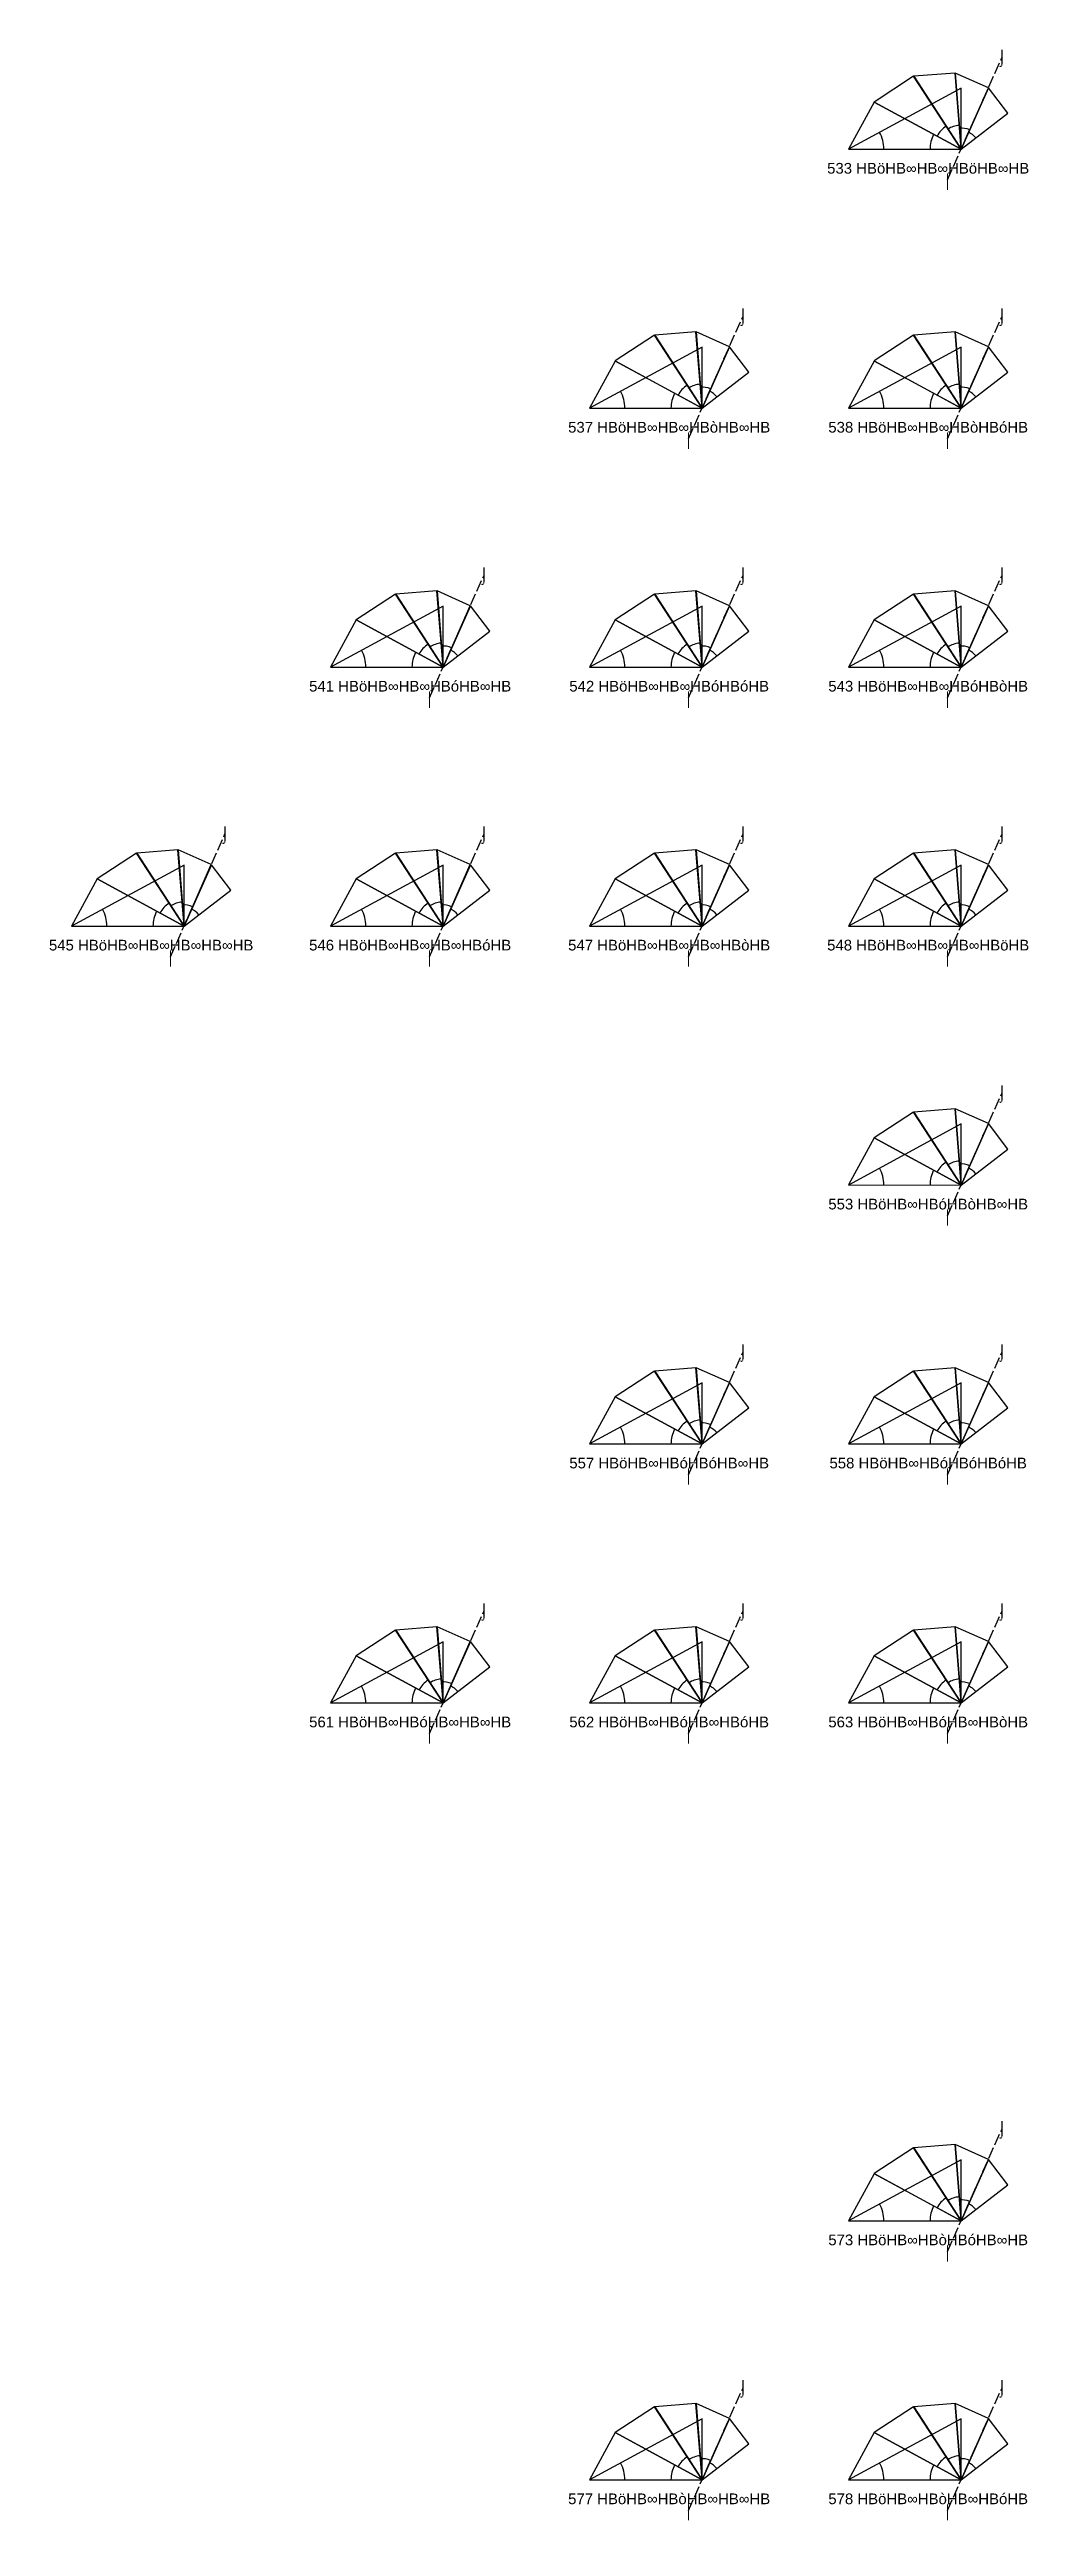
# Model space of a CAD drawing. Header units: millimetres. Extents: x 122552 to 1654769, y -10280102 to 62068.
# Drawn here: x 919116 to 1019832, y -6104866 to -5849965 of the extents above; entities that cross this region are included whole.
import ezdxf
from ezdxf.enums import TextEntityAlignment as Align

# ---------------------------------------------------------------- set-up
doc = ezdxf.new("R2010")
doc.units = ezdxf.units.MM
doc.linetypes.add('ACAD_ISO02W100', pattern=[15, 12, -3])
for name, color, linetype in [('BASE', 170, 'Continuous'), ('HYPOTENUSE', 20, 'Continuous'), ('PERPENDICULAR', 90, 'Continuous'), ('Standard', 7, 'Continuous')]:
    doc.layers.add(name, color=color, linetype=linetype)
doc.styles.add('Arial', font='arial_0.ttf')

msp = doc.modelspace()

# ---------------------------------------------------------------- texts
at = {"style": 'Arial'}
for s, p in [('⌡', (1017113, -5850747)), ('533 HBöHB∞HB∞HBöHB∞HB', (1009517, -5862186)), ('⌠', (1011498, -5863385)), ('⌡', (990464, -5877395)), ('⌡', (1017113, -5877395)), ('537 HBöHB∞HB∞HBòHB∞HB', (982868, -5888835)), ('538 HBöHB∞HB∞HBòHBóHB', (1009517, -5888835)), ('⌠', (984850, -5890034)), ('⌠', (1011498, -5890034)), ('⌡', (963816, -5904044)), ('⌡', (990464, -5904044)), ('⌡', (1017113, -5904044)), ('541 HBöHB∞HB∞HBóHB∞HB', (956220, -5915483)), ('⌠', (958201, -5916682)), ('542 HBöHB∞HB∞HBóHBóHB', (982868, -5915483)), ('⌠', (984850, -5916682)), ('543 HBöHB∞HB∞HBóHBòHB', (1009517, -5915483)), ('⌠', (1011498, -5916682)), ('⌡', (937167, -5930693)), ('⌡', (963816, -5930693)), ('⌡', (990464, -5930693)), ('⌡', (1017113, -5930693)), ('545 HBöHB∞HB∞HB∞HB∞HB', (929571, -5942132)), ('546 HBöHB∞HB∞HB∞HBóHB', (956220, -5942132)), ('547 HBöHB∞HB∞HB∞HBòHB', (982868, -5942132)), ('548 HBöHB∞HB∞HB∞HBöHB', (1009517, -5942132)), ('⌠', (931552, -5943331)), ('⌠', (958201, -5943331)), ('⌠', (984850, -5943331)), ('⌠', (1011498, -5943331)), ('⌡', (1017113, -5957341)), ('553 HBöHB∞HBóHBòHB∞HB', (1009517, -5968781)), ('⌠', (1011498, -5969980)), ('⌡', (990464, -5983990)), ('⌡', (1017113, -5983990)), ('557 HBöHB∞HBóHBóHB∞HB', (982868, -5995429)), ('558 HBöHB∞HBóHBóHBóHB', (1009517, -5995429)), ('⌠', (984850, -5996628)), ('⌠', (1011498, -5996628)), ('⌡', (963816, -6010639)), ('⌡', (990464, -6010639)), ('⌡', (1017113, -6010639)), ('561 HBöHB∞HBóHB∞HB∞HB', (956220, -6022078)), ('⌠', (958201, -6023277)), ('562 HBöHB∞HBóHB∞HBóHB', (982868, -6022078)), ('⌠', (984850, -6023277)), ('563 HBöHB∞HBóHB∞HBòHB', (1009517, -6022078)), ('⌠', (1011498, -6023277)), ('⌡', (1017113, -6063936)), ('573 HBöHB∞HBòHBóHB∞HB', (1009517, -6075375)), ('⌠', (1011498, -6076574)), ('⌡', (990464, -6090585)), ('⌡', (1017113, -6090585)), ('577 HBöHB∞HBòHB∞HB∞HB', (982868, -6102024)), ('578 HBöHB∞HBòHB∞HBóHB', (1009517, -6102024)), ('⌠', (984850, -6103223)), ('⌠', (1011498, -6103223))]:
    msp.add_text(s, height=1100, dxfattribs=at).set_placement(p, align=Align.MIDDLE_CENTER)

# ---------------------------------------------------------------- blocks, each defined once
blk = doc.blocks.new('fundamental_block_GT')
at = {"color": 4}
blk.add_arc((0, -2), 277, 359.9799, 28.4254, dxfattribs=at)
at = {"layer": 'BASE'}
blk.add_line((0, 0), (879, -7), dxfattribs=at)
at = {"layer": 'HYPOTENUSE'}
blk.add_line((883, 469), (0, 0), dxfattribs=at)
at = {"layer": 'PERPENDICULAR'}
blk.add_line((879, -7), (883, 469), dxfattribs=at)

# ---------------------------------------------------------------- linework, layer by layer
at = {"linetype": 'ACAD_ISO02W100', "ltscale": 100}
for p, q in [((1011498, -5863385), (1017113, -5850747)), ((984850, -5890034), (990464, -5877395)), ((1011498, -5890034), (1017113, -5877395)), ((958201, -5916682), (963816, -5904044)), ((984850, -5916682), (990464, -5904044)), ((1011498, -5916682), (1017113, -5904044)), ((931552, -5943331), (937167, -5930693)), ((958201, -5943331), (963816, -5930693)), ((984850, -5943331), (990464, -5930693)), ((1011498, -5943331), (1017113, -5930693)), ((1011498, -5969980), (1017113, -5957341)), ((984850, -5996628), (990464, -5983990)), ((1011498, -5996628), (1017113, -5983990)), ((958201, -6023277), (963816, -6010639)), ((984850, -6023277), (990464, -6010639)), ((1011498, -6023277), (1017113, -6010639)), ((1011498, -6076574), (1017113, -6063936)), ((984850, -6103223), (990464, -6090585)), ((1011498, -6103223), (1017113, -6090585))]:
    msp.add_line(p, q, dxfattribs=at)

# ---------------------------------------------------------------- block references
for p, xscale, yscale, zscale, rotation in [((1012902, -5860225), 8.951118371073518, 8.951118371073518, 8.951118371073518, 95.02333447641668), ((1012902, -5860225), 7.867265571232669, 7.867265571232669, 7.867265571232669, 66.5350017146181), ((1012902, -5860225), 10.18429076373601, 10.18429076373601, 10.18429076373601, 123.5116672382091), ((1012902, -5860225), 6.914651890686425, 6.914651890686425, 6.914651890686425, 38.04666895281858), ((1012902, -5860225), 11.58735412275403, 11.58735412275403, 11.58735412275403, 152.0000000000003), ((986253, -5886874), 10.18429076373601, 10.18429076373601, 10.18429076373601, 123.5116672382091), ((986253, -5886874), 8.951118371073518, 8.951118371073518, 8.951118371073518, 95.02333447641668), ((986253, -5886874), 7.867265571232669, 7.867265571232669, 7.867265571232669, 66.5350017146181), ((986253, -5886874), 6.914651890686425, 6.914651890686425, 6.914651890686425, 38.04666895281858), ((1012902, -5886874), 10.18429076373601, 10.18429076373601, 10.18429076373601, 123.5116672382091), ((1012902, -5886874), 8.951118371073518, 8.951118371073518, 8.951118371073518, 95.02333447641668), ((1012902, -5886874), 7.867265571232669, 7.867265571232669, 7.867265571232669, 66.5350017146181), ((1012902, -5886874), 6.914651890686425, 6.914651890686425, 6.914651890686425, 38.04666895281858), ((986253, -5886874), 11.58735412275403, 11.58735412275403, 11.58735412275403, 152.0000000000003), ((1012902, -5886874), 11.58735412275403, 11.58735412275403, 11.58735412275403, 152.0000000000003), ((959605, -5913523), 10.18429076373601, 10.18429076373601, 10.18429076373601, 123.5116672382091), ((959605, -5913523), 8.951118371073518, 8.951118371073518, 8.951118371073518, 95.02333447641668), ((959605, -5913523), 7.867265571232669, 7.867265571232669, 7.867265571232669, 66.5350017146181), ((986253, -5913523), 10.18429076373601, 10.18429076373601, 10.18429076373601, 123.5116672382091), ((986253, -5913523), 8.951118371073518, 8.951118371073518, 8.951118371073518, 95.02333447641668), ((986253, -5913523), 7.867265571232669, 7.867265571232669, 7.867265571232669, 66.5350017146181), ((1012902, -5913523), 10.18429076373601, 10.18429076373601, 10.18429076373601, 123.5116672382091), ((1012902, -5913523), 8.951118371073518, 8.951118371073518, 8.951118371073518, 95.02333447641668), ((1012902, -5913523), 7.867265571232669, 7.867265571232669, 7.867265571232669, 66.5350017146181), ((959605, -5913523), 6.914651890686425, 6.914651890686425, 6.914651890686425, 38.04666895281858), ((986253, -5913523), 6.914651890686425, 6.914651890686425, 6.914651890686425, 38.04666895281858), ((1012902, -5913523), 6.914651890686425, 6.914651890686425, 6.914651890686425, 38.04666895281858), ((959605, -5913523), 11.58735412275403, 11.58735412275403, 11.58735412275403, 152.0000000000003), ((986253, -5913523), 11.58735412275403, 11.58735412275403, 11.58735412275403, 152.0000000000003), ((1012902, -5913523), 11.58735412275403, 11.58735412275403, 11.58735412275403, 152.0000000000003), ((932956, -5940171), 10.18429076373601, 10.18429076373601, 10.18429076373601, 123.5116672382091), ((932956, -5940171), 8.951118371073518, 8.951118371073518, 8.951118371073518, 95.02333447641668), ((932956, -5940171), 7.867265571232669, 7.867265571232669, 7.867265571232669, 66.5350017146181), ((932956, -5940171), 6.914651890686425, 6.914651890686425, 6.914651890686425, 38.04666895281858), ((959605, -5940171), 10.18429076373601, 10.18429076373601, 10.18429076373601, 123.5116672382091), ((959605, -5940171), 8.951118371073518, 8.951118371073518, 8.951118371073518, 95.02333447641668), ((959605, -5940171), 7.867265571232669, 7.867265571232669, 7.867265571232669, 66.5350017146181), ((959605, -5940171), 6.914651890686425, 6.914651890686425, 6.914651890686425, 38.04666895281858), ((986253, -5940171), 10.18429076373601, 10.18429076373601, 10.18429076373601, 123.5116672382091), ((986253, -5940171), 8.951118371073518, 8.951118371073518, 8.951118371073518, 95.02333447641668), ((986253, -5940171), 7.867265571232669, 7.867265571232669, 7.867265571232669, 66.5350017146181), ((986253, -5940171), 6.914651890686425, 6.914651890686425, 6.914651890686425, 38.04666895281858), ((1012902, -5940171), 10.18429076373601, 10.18429076373601, 10.18429076373601, 123.5116672382091), ((1012902, -5940171), 8.951118371073518, 8.951118371073518, 8.951118371073518, 95.02333447641668), ((1012902, -5940171), 7.867265571232669, 7.867265571232669, 7.867265571232669, 66.5350017146181), ((1012902, -5940171), 6.914651890686425, 6.914651890686425, 6.914651890686425, 38.04666895281858), ((932956, -5940171), 11.58735412275403, 11.58735412275403, 11.58735412275403, 152.0000000000003), ((959605, -5940171), 11.58735412275403, 11.58735412275403, 11.58735412275403, 152.0000000000003), ((986253, -5940171), 11.58735412275403, 11.58735412275403, 11.58735412275403, 152.0000000000003), ((1012902, -5940171), 11.58735412275403, 11.58735412275403, 11.58735412275403, 152.0000000000003), ((1012902, -5966820), 10.18429076373601, 10.18429076373601, 10.18429076373601, 123.5116672382091), ((1012902, -5966820), 8.951118371073518, 8.951118371073518, 8.951118371073518, 95.02333447641668), ((1012902, -5966820), 7.867265571232669, 7.867265571232669, 7.867265571232669, 66.5350017146181), ((1012902, -5966820), 11.58735412275403, 11.58735412275403, 11.58735412275403, 152.0000000000003), ((1012902, -5966820), 6.914651890686425, 6.914651890686425, 6.914651890686425, 38.04666895281858), ((986253, -5993469), 10.18429076373601, 10.18429076373601, 10.18429076373601, 123.5116672382091), ((986253, -5993469), 8.951118371073518, 8.951118371073518, 8.951118371073518, 95.02333447641668), ((986253, -5993469), 7.867265571232669, 7.867265571232669, 7.867265571232669, 66.5350017146181), ((986253, -5993469), 6.914651890686425, 6.914651890686425, 6.914651890686425, 38.04666895281858), ((1012902, -5993469), 10.18429076373601, 10.18429076373601, 10.18429076373601, 123.5116672382091), ((1012902, -5993469), 8.951118371073518, 8.951118371073518, 8.951118371073518, 95.02333447641668), ((1012902, -5993469), 7.867265571232669, 7.867265571232669, 7.867265571232669, 66.5350017146181), ((1012902, -5993469), 6.914651890686425, 6.914651890686425, 6.914651890686425, 38.04666895281858), ((986253, -5993469), 11.58735412275403, 11.58735412275403, 11.58735412275403, 152.0000000000003), ((1012902, -5993469), 11.58735412275403, 11.58735412275403, 11.58735412275403, 152.0000000000003), ((959605, -6020117), 10.18429076373601, 10.18429076373601, 10.18429076373601, 123.5116672382091), ((959605, -6020117), 8.951118371073518, 8.951118371073518, 8.951118371073518, 95.02333447641668), ((959605, -6020117), 7.867265571232669, 7.867265571232669, 7.867265571232669, 66.5350017146181), ((986253, -6020117), 10.18429076373601, 10.18429076373601, 10.18429076373601, 123.5116672382091), ((986253, -6020117), 8.951118371073518, 8.951118371073518, 8.951118371073518, 95.02333447641668), ((986253, -6020117), 7.867265571232669, 7.867265571232669, 7.867265571232669, 66.5350017146181), ((1012902, -6020117), 10.18429076373601, 10.18429076373601, 10.18429076373601, 123.5116672382091), ((1012902, -6020117), 8.951118371073518, 8.951118371073518, 8.951118371073518, 95.02333447641668), ((1012902, -6020117), 7.867265571232669, 7.867265571232669, 7.867265571232669, 66.5350017146181), ((959605, -6020117), 11.58735412275403, 11.58735412275403, 11.58735412275403, 152.0000000000003), ((959605, -6020117), 6.914651890686425, 6.914651890686425, 6.914651890686425, 38.04666895281858), ((986253, -6020117), 11.58735412275403, 11.58735412275403, 11.58735412275403, 152.0000000000003), ((986253, -6020117), 6.914651890686425, 6.914651890686425, 6.914651890686425, 38.04666895281858), ((1012902, -6020117), 11.58735412275403, 11.58735412275403, 11.58735412275403, 152.0000000000003), ((1012902, -6020117), 6.914651890686425, 6.914651890686425, 6.914651890686425, 38.04666895281858), ((1012902, -6073415), 10.18429076373601, 10.18429076373601, 10.18429076373601, 123.5116672382091), ((1012902, -6073415), 8.951118371073518, 8.951118371073518, 8.951118371073518, 95.02333447641668), ((1012902, -6073415), 7.867265571232669, 7.867265571232669, 7.867265571232669, 66.5350017146181), ((1012902, -6073415), 11.58735412275403, 11.58735412275403, 11.58735412275403, 152.0000000000003), ((1012902, -6073415), 6.914651890686425, 6.914651890686425, 6.914651890686425, 38.04666895281858), ((986253, -6100063), 10.18429076373601, 10.18429076373601, 10.18429076373601, 123.5116672382091), ((986253, -6100063), 8.951118371073518, 8.951118371073518, 8.951118371073518, 95.02333447641668), ((986253, -6100063), 7.867265571232669, 7.867265571232669, 7.867265571232669, 66.5350017146181), ((986253, -6100063), 6.914651890686425, 6.914651890686425, 6.914651890686425, 38.04666895281858), ((1012902, -6100063), 10.18429076373601, 10.18429076373601, 10.18429076373601, 123.5116672382091), ((1012902, -6100063), 8.951118371073518, 8.951118371073518, 8.951118371073518, 95.02333447641668), ((1012902, -6100063), 7.867265571232669, 7.867265571232669, 7.867265571232669, 66.5350017146181), ((1012902, -6100063), 6.914651890686425, 6.914651890686425, 6.914651890686425, 38.04666895281858), ((986253, -6100063), 11.58735412275403, 11.58735412275403, 11.58735412275403, 152.0000000000003), ((1012902, -6100063), 11.58735412275403, 11.58735412275403, 11.58735412275403, 152.0000000000003)]:
    msp.add_blockref('fundamental_block_GT', p, dxfattribs=dict(xscale=xscale, yscale=yscale, zscale=zscale, rotation=rotation))
at = {"layer": 'Standard', "xscale": 13.18371388650824, "yscale": 13.18371388650824, "zscale": 13.18371388650824, "rotation": 0.4883327617913192}
for p in [(1001315, -5860225), (974666, -5886874), (1001315, -5886874), (948017, -5913523), (974666, -5913523), (1001315, -5913523), (921369, -5940171), (948017, -5940171), (974666, -5940171), (1001315, -5940171), (1001315, -5966820), (974666, -5993469), (1001315, -5993469), (948017, -6020117), (974666, -6020117), (1001315, -6020117), (1001315, -6073415), (974666, -6100063), (1001315, -6100063)]:
    msp.add_blockref('fundamental_block_GT', p, dxfattribs=at)

msp.set_redraw_order([(e.dxf.handle, doc.entitydb.next_handle()) for e in msp.query("TEXT MTEXT ATTDEF DIMENSION ARC_DIMENSION")])  # texts and dimensions are drawn at this point

doc.saveas('drawing.dxf')
